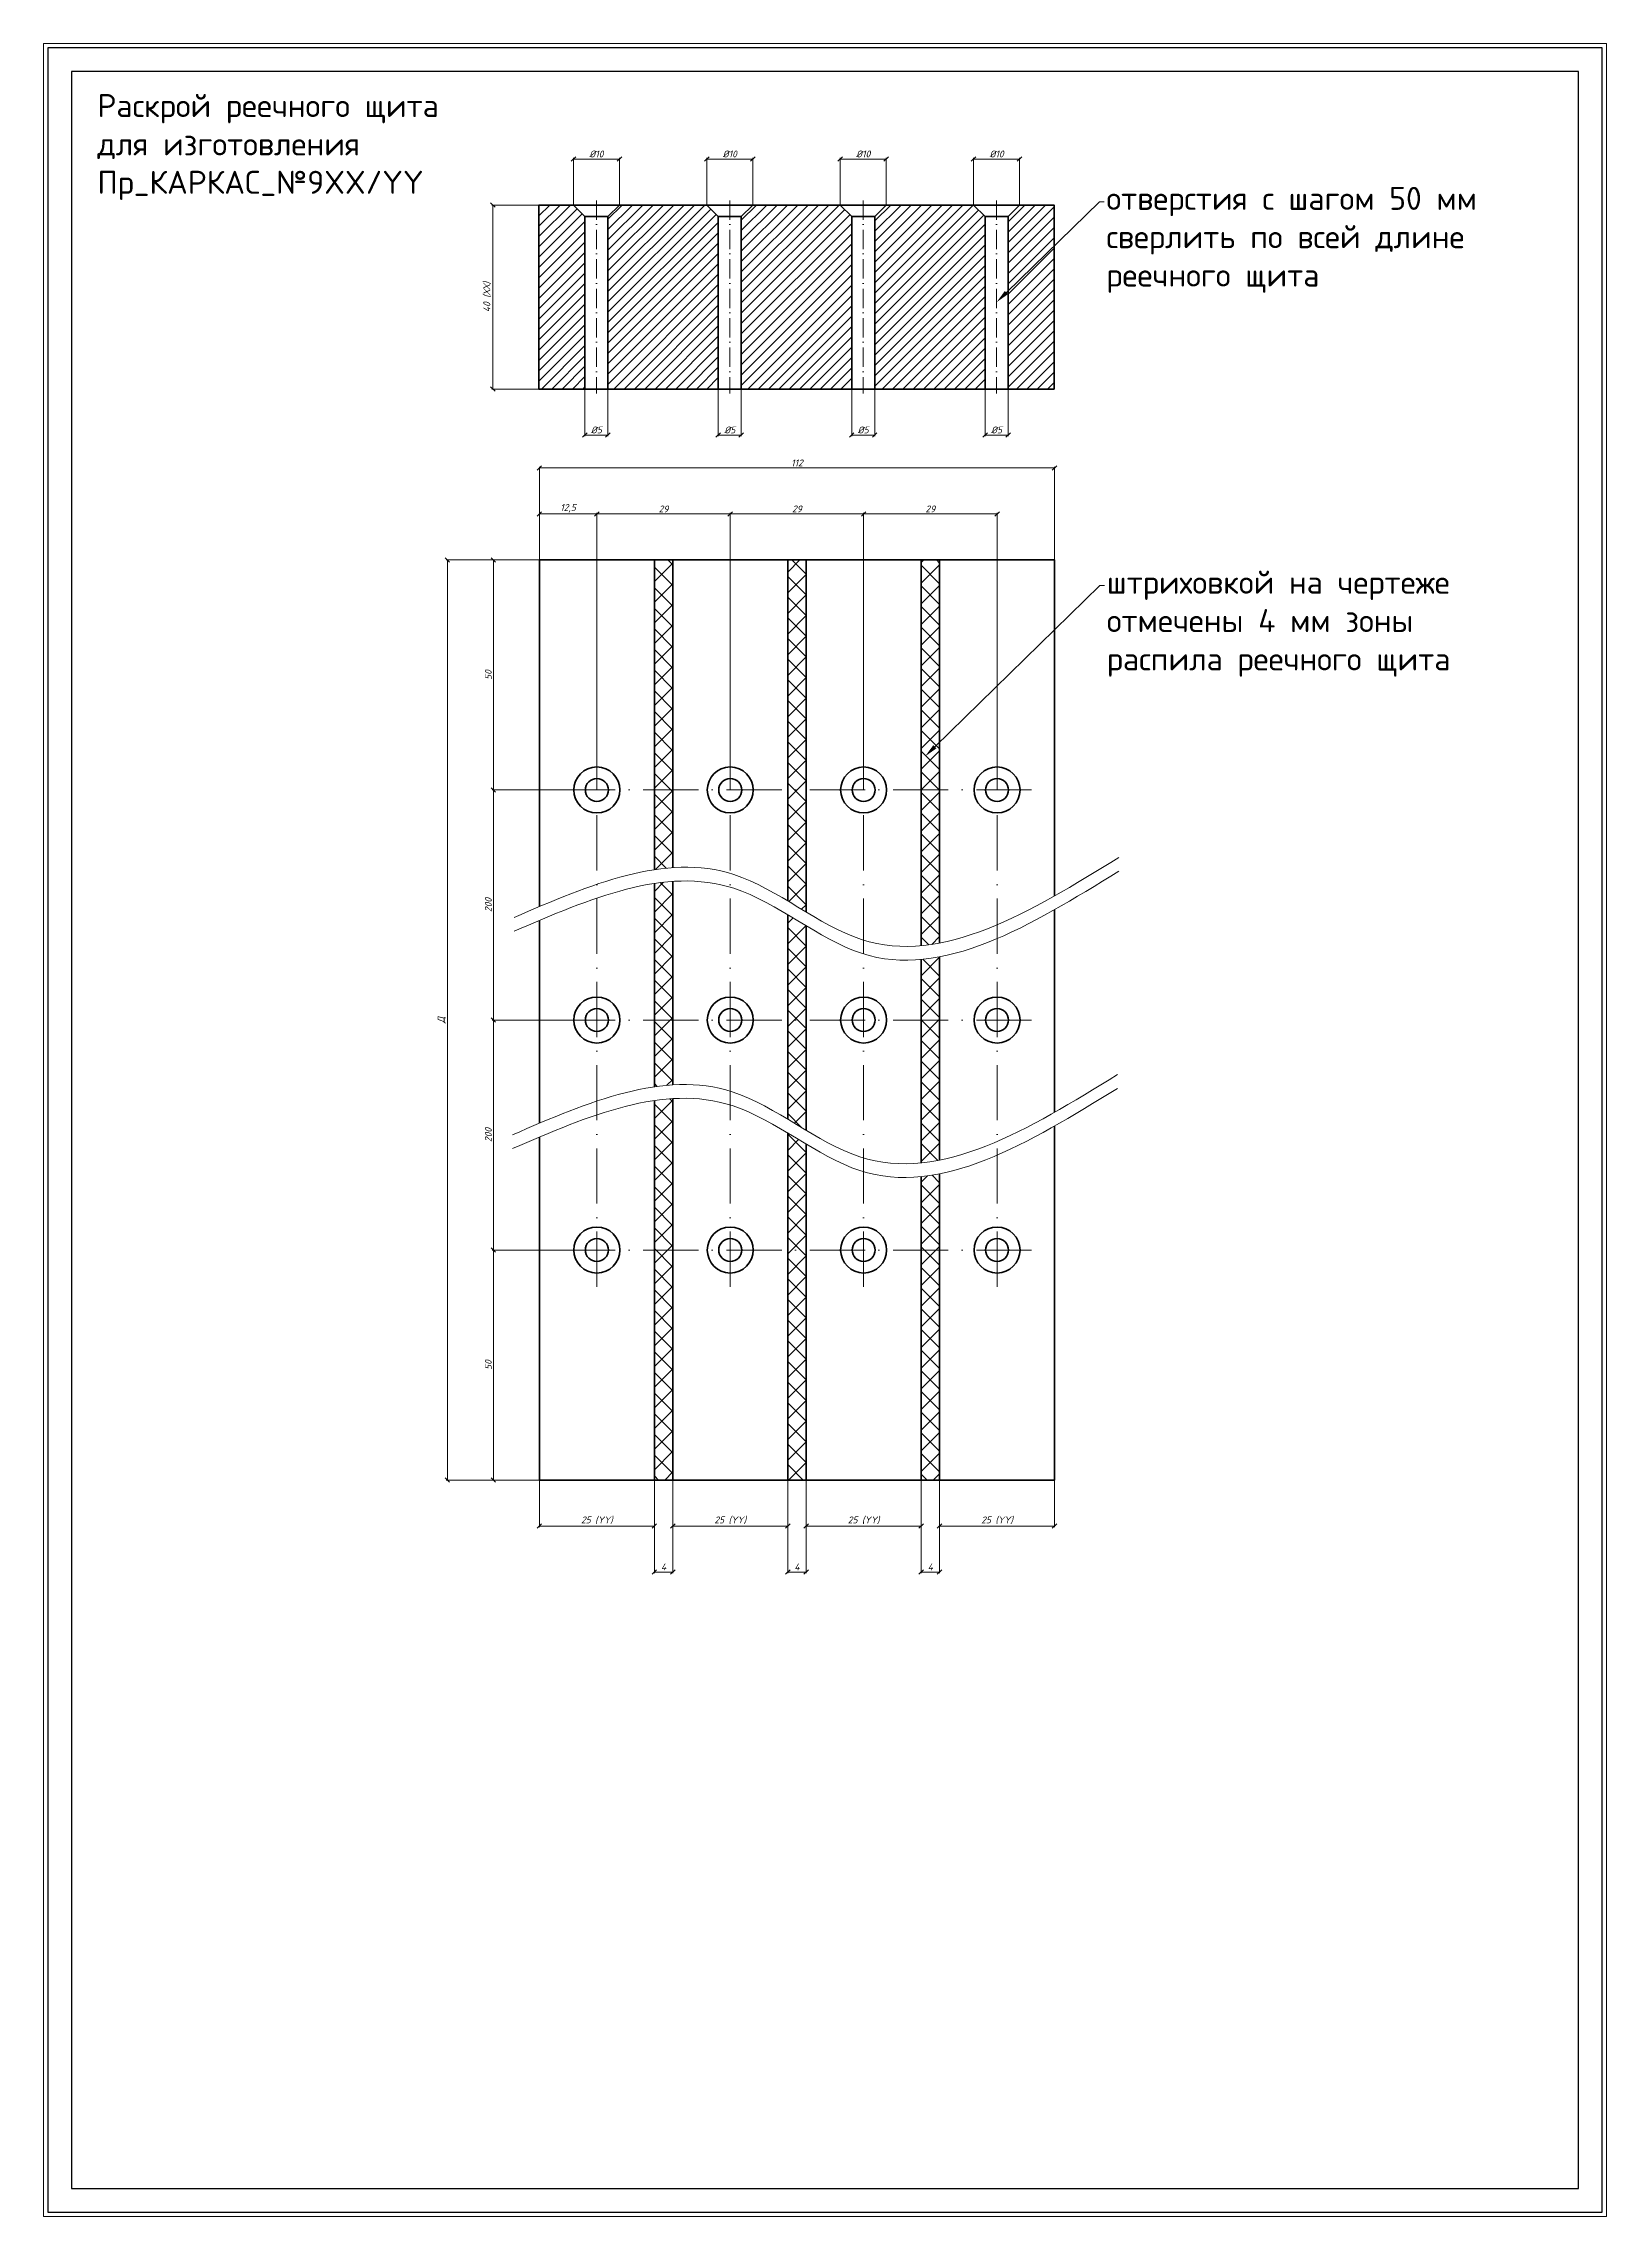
# Model space of a CAD drawing. Header units: millimetres. Extents: x 10772 to 11112, y 6 to 478.
import ezdxf
from ezdxf import colors
from ezdxf.entities.mleader import LeaderData, LeaderLine
from ezdxf.math import Vec2, Vec3

# ---------------------------------------------------------------- set-up
doc = ezdxf.new("R2010")
doc.units = ezdxf.units.MM
doc.linetypes.add('ACAD_ISO10W100', pattern=[18, 12, -3, 0, -3])
doc.layers.get('0').update_dxf_attribs({"lineweight": 13})
for name, color, linetype, lineweight in [('профили', 1, 'Continuous', 35), ('служебный слой ЛИНИИ ОСЕВЫЕ', 7, 'ACAD_ISO10W100', 13), ('служебный слой НАДПИСИ', 7, 'Continuous', 13), ('служебный слой РАЗМЕРЫ', 7, 'Continuous', 9), ('служебный слой ШТАМП', 7, 'Continuous', 30), ('служебный слой ШТРИХОВКА', 7, 'Continuous', 5)]:
    doc.layers.add(name, color=color, linetype=linetype, lineweight=lineweight)
doc.styles.add('ЕСКД', font='isocpeur.ttf', dxfattribs={"oblique": 15})
doc.styles.add('ЕСКД профили текст', font='isocpeur.ttf')
doc.styles.add('ЕСКД штамп_текст', font='isocpeur.ttf')
doc.dimstyles.new('ЕСКД', dxfattribs={"dimtxt": 3.5, "dimasz": 2.5, "dimexe": 0.25, "dimexo": 0, "dimgap": 0.35, "dimtad": 1, "dimdec": 1, "dimzin": 9, "dimtxsty": 'ЕСКД', "dimblk": 'OBLIQUE', "dimcen": 0, "dimclrd": 256, "dimclre": 256, "dimclrt": 256, "dimadec": 1, "dimazin": 0, "dimtfac": 1, "dimtdec": 1, "dimtmove": 0, "dimatfit": 3, "dimldrblk": 'DOTSMALL', "dimfxl": 1, "dimlwd": -1, "dimlwe": -1, "dimarcsym": 0})

msp = doc.modelspace()

# ---------------------------------------------------------------- texts
at = {"layer": 'служебный слой НАДПИСИ', "insert": (10784.22, 467.27), "char_height": 5, "attachment_point": 1, "style": 'ЕСКД профили текст'}
msp.add_mtext_dynamic_manual_height_columns('Раскрой реечного щита для изготовления\\PПр_КАРКАС_№9XX/YY', width=76.962, gutter_width=15, heights=[0], dxfattribs=at)

# ---------------------------------------------------------------- blocks, each defined once
blk = doc.blocks.new('_DotSmall')
at = {"color": 0, "linetype": 'ByBlock', "lineweight": -3, "const_width": 0.5}
blk.add_lwpolyline([(-0.0625, 0, 1), (0.0625, 0, 1)], format="xyb", close=True, dxfattribs=at)
blk = doc.blocks.new('_OBLIQUE')
at = {"color": 0, "linetype": 'ByBlock'}
blk.add_line((-0.5, -0.5), (0.5, 0.5), dxfattribs=at)
blk = doc.blocks.new('*D27')
at = {"layer": 'Defpoints', "color": 0, "transparency": 16777216}
for p in [(10977.2, 403.16), (10982.2, 403.16), (10982.2, 393.16)]:
    blk.add_point(p, dxfattribs=at)
at = {"layer": 'служебный слой РАЗМЕРЫ', "transparency": 16777216}
for p, q in [((10977.2, 403.16), (10977.2, 392.91)), ((10982.2, 403.16), (10982.2, 392.91)), ((10977.2, 393.16), (10982.2, 393.16))]:
    blk.add_line(p, q, dxfattribs=at)
at = {"layer": 'служебный слой РАЗМЕРЫ', "transparency": 16777216, "rotation": 180}
blk.add_blockref('_OBLIQUE', (10977.2, 393.16), dxfattribs=at)
at = {"layer": 'служебный слой РАЗМЕРЫ', "transparency": 16777216}
blk.add_blockref('_OBLIQUE', (10982.2, 393.16), dxfattribs=at)
at = {"layer": 'служебный слой РАЗМЕРЫ', "transparency": 16777216, "insert": (10979.7, 394.26), "char_height": 1.5, "attachment_point": 5, "style": 'ЕСКД'}
blk.add_mtext('%%C5', dxfattribs=at)
blk = doc.blocks.new('*D26')
at = {"layer": 'Defpoints', "color": 0, "transparency": 16777216}
for p in [(10948.2, 403.16), (10953.2, 403.16), (10953.2, 393.16)]:
    blk.add_point(p, dxfattribs=at)
at = {"layer": 'служебный слой РАЗМЕРЫ', "transparency": 16777216}
for p, q in [((10948.2, 403.16), (10948.2, 392.91)), ((10953.2, 403.16), (10953.2, 392.91)), ((10948.2, 393.16), (10953.2, 393.16))]:
    blk.add_line(p, q, dxfattribs=at)
at = {"layer": 'служебный слой РАЗМЕРЫ', "transparency": 16777216, "rotation": 180}
blk.add_blockref('_OBLIQUE', (10948.2, 393.16), dxfattribs=at)
at = {"layer": 'служебный слой РАЗМЕРЫ', "transparency": 16777216}
blk.add_blockref('_OBLIQUE', (10953.2, 393.16), dxfattribs=at)
at = {"layer": 'служебный слой РАЗМЕРЫ', "transparency": 16777216, "insert": (10950.7, 394.26), "char_height": 1.5, "attachment_point": 5, "style": 'ЕСКД'}
blk.add_mtext('%%C5', dxfattribs=at)
blk = doc.blocks.new('*D25')
at = {"layer": 'Defpoints', "color": 0, "transparency": 16777216}
for p in [(10919.2, 403.16), (10924.2, 403.16), (10924.2, 393.16)]:
    blk.add_point(p, dxfattribs=at)
at = {"layer": 'служебный слой РАЗМЕРЫ', "transparency": 16777216}
for p, q in [((10919.2, 403.16), (10919.2, 392.91)), ((10924.2, 403.16), (10924.2, 392.91)), ((10919.2, 393.16), (10924.2, 393.16))]:
    blk.add_line(p, q, dxfattribs=at)
at = {"layer": 'служебный слой РАЗМЕРЫ', "transparency": 16777216, "rotation": 180}
blk.add_blockref('_OBLIQUE', (10919.2, 393.16), dxfattribs=at)
at = {"layer": 'служебный слой РАЗМЕРЫ', "transparency": 16777216}
blk.add_blockref('_OBLIQUE', (10924.2, 393.16), dxfattribs=at)
at = {"layer": 'служебный слой РАЗМЕРЫ', "transparency": 16777216, "insert": (10921.7, 394.26), "char_height": 1.5, "attachment_point": 5, "style": 'ЕСКД'}
blk.add_mtext('%%C5', dxfattribs=at)
blk = doc.blocks.new('*D20')
at = {"layer": 'Defpoints', "color": 0, "transparency": 16777216}
for p in [(10934.3, 165.99), (10938.3, 165.99), (10938.3, 145.99)]:
    blk.add_point(p, dxfattribs=at)
at = {"layer": 'служебный слой РАЗМЕРЫ', "transparency": 16777216}
for p, q in [((10934.3, 165.99), (10934.3, 145.74)), ((10938.3, 165.99), (10938.3, 145.74)), ((10934.3, 145.99), (10938.3, 145.99))]:
    blk.add_line(p, q, dxfattribs=at)
at = {"layer": 'служебный слой РАЗМЕРЫ', "transparency": 16777216, "rotation": 180}
blk.add_blockref('_OBLIQUE', (10934.3, 145.99), dxfattribs=at)
at = {"layer": 'служебный слой РАЗМЕРЫ', "transparency": 16777216}
blk.add_blockref('_OBLIQUE', (10938.3, 145.99), dxfattribs=at)
at = {"layer": 'служебный слой РАЗМЕРЫ', "transparency": 16777216, "insert": (10936.3, 147.09), "char_height": 1.5, "attachment_point": 5, "style": 'ЕСКД'}
blk.add_mtext('4', dxfattribs=at)
blk = doc.blocks.new('*D18')
at = {"layer": 'Defpoints', "color": 0, "transparency": 16777216}
for p in [(10967.3, 165.99), (10992.3, 165.99), (10992.3, 155.99)]:
    blk.add_point(p, dxfattribs=at)
at = {"layer": 'служебный слой РАЗМЕРЫ', "transparency": 16777216}
for p, q in [((10967.3, 165.99), (10967.3, 155.74)), ((10992.3, 165.99), (10992.3, 155.74)), ((10967.3, 155.99), (10992.3, 155.99))]:
    blk.add_line(p, q, dxfattribs=at)
at = {"layer": 'служебный слой РАЗМЕРЫ', "transparency": 16777216, "rotation": 180}
blk.add_blockref('_OBLIQUE', (10967.3, 155.99), dxfattribs=at)
at = {"layer": 'служебный слой РАЗМЕРЫ', "transparency": 16777216}
blk.add_blockref('_OBLIQUE', (10992.3, 155.99), dxfattribs=at)
at = {"layer": 'служебный слой РАЗМЕРЫ', "transparency": 16777216, "insert": (10979.8, 157.24), "char_height": 1.5, "attachment_point": 5, "style": 'ЕСКД'}
blk.add_mtext('25 (YY)', dxfattribs=at)
blk = doc.blocks.new('*D17')
at = {"layer": 'Defpoints', "color": 0, "transparency": 16777216}
for p in [(10938.3, 165.99), (10963.3, 165.99), (10963.3, 155.99)]:
    blk.add_point(p, dxfattribs=at)
at = {"layer": 'служебный слой РАЗМЕРЫ', "transparency": 16777216}
for p, q in [((10938.3, 165.99), (10938.3, 155.74)), ((10963.3, 165.99), (10963.3, 155.74)), ((10938.3, 155.99), (10963.3, 155.99))]:
    blk.add_line(p, q, dxfattribs=at)
at = {"layer": 'служебный слой РАЗМЕРЫ', "transparency": 16777216, "rotation": 180}
blk.add_blockref('_OBLIQUE', (10938.3, 155.99), dxfattribs=at)
at = {"layer": 'служебный слой РАЗМЕРЫ', "transparency": 16777216}
blk.add_blockref('_OBLIQUE', (10963.3, 155.99), dxfattribs=at)
at = {"layer": 'служебный слой РАЗМЕРЫ', "transparency": 16777216, "insert": (10950.8, 157.24), "char_height": 1.5, "attachment_point": 5, "style": 'ЕСКД'}
blk.add_mtext('25 (YY)', dxfattribs=at)
blk = doc.blocks.new('*D16')
at = {"layer": 'Defpoints', "color": 0, "transparency": 16777216}
for p in [(10909.3, 165.99), (10934.3, 165.99), (10934.3, 155.99)]:
    blk.add_point(p, dxfattribs=at)
at = {"layer": 'служебный слой РАЗМЕРЫ', "transparency": 16777216}
for p, q in [((10909.3, 165.99), (10909.3, 155.74)), ((10934.3, 165.99), (10934.3, 155.74)), ((10909.3, 155.99), (10934.3, 155.99))]:
    blk.add_line(p, q, dxfattribs=at)
at = {"layer": 'служебный слой РАЗМЕРЫ', "transparency": 16777216, "rotation": 180}
blk.add_blockref('_OBLIQUE', (10909.3, 155.99), dxfattribs=at)
at = {"layer": 'служебный слой РАЗМЕРЫ', "transparency": 16777216}
blk.add_blockref('_OBLIQUE', (10934.3, 155.99), dxfattribs=at)
at = {"layer": 'служебный слой РАЗМЕРЫ', "transparency": 16777216, "insert": (10921.8, 157.24), "char_height": 1.5, "attachment_point": 5, "style": 'ЕСКД'}
blk.add_mtext('25 (YY)', dxfattribs=at)
blk = doc.blocks.new('*D15')
at = {"layer": 'Defpoints', "color": 0, "transparency": 16777216}
for p in [(10880.3, 165.99), (10905.3, 165.99), (10880.3, 155.99)]:
    blk.add_point(p, dxfattribs=at)
at = {"layer": 'служебный слой РАЗМЕРЫ', "transparency": 16777216}
for p, q in [((10880.3, 165.99), (10880.3, 155.74)), ((10905.3, 165.99), (10905.3, 155.74)), ((10905.3, 155.99), (10880.3, 155.99))]:
    blk.add_line(p, q, dxfattribs=at)
at = {"layer": 'служебный слой РАЗМЕРЫ', "transparency": 16777216, "rotation": 180}
blk.add_blockref('_OBLIQUE', (10880.3, 155.99), dxfattribs=at)
at = {"layer": 'служебный слой РАЗМЕРЫ', "transparency": 16777216}
blk.add_blockref('_OBLIQUE', (10905.3, 155.99), dxfattribs=at)
at = {"layer": 'служебный слой РАЗМЕРЫ', "transparency": 16777216, "insert": (10892.8, 157.24), "char_height": 1.5, "attachment_point": 5, "style": 'ЕСКД'}
blk.add_mtext('25 (YY)', dxfattribs=at)
blk = doc.blocks.new('*D14')
at = {"layer": 'Defpoints', "color": 0, "transparency": 16777216}
for p in [(10880.3, 365.99), (10860.3, 165.99), (10880.3, 165.99)]:
    blk.add_point(p, dxfattribs=at)
at = {"layer": 'служебный слой РАЗМЕРЫ', "transparency": 16777216}
for p, q in [((10880.3, 365.99), (10860.05, 365.99)), ((10860.3, 365.99), (10860.3, 165.99)), ((10880.3, 165.99), (10860.05, 165.99))]:
    blk.add_line(p, q, dxfattribs=at)
for p, rotation in [((10860.3, 365.99), 90), ((10860.3, 165.99), 270)]:
    blk.add_blockref('_OBLIQUE', p, dxfattribs=dict(at, rotation=rotation))
at = {"layer": 'служебный слой РАЗМЕРЫ', "transparency": 16777216, "insert": (10859.09, 265.99), "char_height": 1.5, "attachment_point": 5, "rotation": 90, "style": 'ЕСКД'}
blk.add_mtext('Д', dxfattribs=at)
blk = doc.blocks.new('*D9')
at = {"layer": 'Defpoints', "color": 0, "transparency": 16777216}
for p in [(10892.8, 375.99), (10880.3, 365.99), (10892.8, 315.99)]:
    blk.add_point(p, dxfattribs=at)
at = {"layer": 'служебный слой РАЗМЕРЫ', "transparency": 16777216}
for p, q in [((10880.3, 365.99), (10880.3, 376.24)), ((10880.3, 375.99), (10892.8, 375.99)), ((10892.8, 315.99), (10892.8, 376.24))]:
    blk.add_line(p, q, dxfattribs=at)
at = {"layer": 'служебный слой РАЗМЕРЫ', "transparency": 16777216, "rotation": 180}
blk.add_blockref('_OBLIQUE', (10880.3, 375.99), dxfattribs=at)
at = {"layer": 'служебный слой РАЗМЕРЫ', "transparency": 16777216}
blk.add_blockref('_OBLIQUE', (10892.8, 375.99), dxfattribs=at)
at = {"layer": 'служебный слой РАЗМЕРЫ', "transparency": 16777216, "insert": (10886.55, 377.24), "char_height": 1.5, "attachment_point": 5, "style": 'ЕСКД'}
blk.add_mtext('12,5', dxfattribs=at)
blk = doc.blocks.new('*D7')
at = {"layer": 'Defpoints', "color": 0, "transparency": 16777216}
for p in [(10890.2, 403.16), (10895.2, 403.16), (10895.2, 393.16)]:
    blk.add_point(p, dxfattribs=at)
at = {"layer": 'служебный слой РАЗМЕРЫ', "transparency": 16777216}
for p, q in [((10890.2, 403.16), (10890.2, 392.91)), ((10895.2, 403.16), (10895.2, 392.91)), ((10890.2, 393.16), (10895.2, 393.16))]:
    blk.add_line(p, q, dxfattribs=at)
at = {"layer": 'служебный слой РАЗМЕРЫ', "transparency": 16777216, "rotation": 180}
blk.add_blockref('_OBLIQUE', (10890.2, 393.16), dxfattribs=at)
at = {"layer": 'служебный слой РАЗМЕРЫ', "transparency": 16777216}
blk.add_blockref('_OBLIQUE', (10895.2, 393.16), dxfattribs=at)
at = {"layer": 'служебный слой РАЗМЕРЫ', "transparency": 16777216, "insert": (10892.7, 394.26), "char_height": 1.5, "attachment_point": 5, "style": 'ЕСКД'}
blk.add_mtext('%%C5', dxfattribs=at)
blk = doc.blocks.new('*D6')
at = {"layer": 'Defpoints', "color": 0, "transparency": 16777216}
for p in [(10880.2, 443.16), (10870.2, 403.16), (10880.2, 403.16)]:
    blk.add_point(p, dxfattribs=at)
at = {"layer": 'служебный слой РАЗМЕРЫ', "transparency": 16777216}
for p, q in [((10880.2, 443.16), (10869.95, 443.16)), ((10870.2, 443.16), (10870.2, 403.16)), ((10880.2, 403.16), (10869.95, 403.16))]:
    blk.add_line(p, q, dxfattribs=at)
for p, rotation in [((10870.2, 443.16), 90), ((10870.2, 403.16), 270)]:
    blk.add_blockref('_OBLIQUE', p, dxfattribs=dict(at, rotation=rotation))
at = {"layer": 'служебный слой РАЗМЕРЫ', "transparency": 16777216, "insert": (10868.95, 423.16), "char_height": 1.5, "attachment_point": 5, "rotation": 90, "style": 'ЕСКД'}
blk.add_mtext('40 (ХХ)', dxfattribs=at)

# ---------------------------------------------------------------- dimensions: what is measured, and where the dimension line sits
at = {"layer": 'служебный слой РАЗМЕРЫ'}
for base, p1, p2 in [((10897.7, 453.16), (10887.7, 443.16), (10897.7, 443.16)), ((10926.7, 453.16), (10916.7, 443.16), (10926.7, 443.16)), ((10955.7, 453.16), (10945.7, 443.16), (10955.7, 443.16)), ((10984.7, 453.16), (10974.7, 443.16), (10984.7, 443.16))]:
    msp.add_linear_dim(base=base, p1=p1, p2=p2, text='%%C<>', dimstyle='ЕСКД', override={"dimtxt": 1.5, "dimasz": 1}, dxfattribs=at).render()
for base, p1, p2, text, picture, middle in [((10870.2, 403.16), (10880.2, 443.16), (10880.2, 403.16), '<> (ХХ)', '*D6', (10868.95, 423.16)), ((10860.3, 165.99), (10880.3, 365.99), (10880.3, 165.99), 'Д', '*D14', (10859.09, 265.99))]:
    dim = msp.add_linear_dim(base=base, p1=p1, p2=p2, angle=90, text=text, dimstyle='ЕСКД', override={"dimtxt": 1.5, "dimasz": 1}, dxfattribs=at)
    dim.commit()
    dim.dimension.update_dxf_attribs({"geometry": picture, "text_midpoint": middle})
for base, p1, p2, text, picture, middle in [((10895.2, 393.16), (10890.2, 403.16), (10895.2, 403.16), '%%C<>', '*D7', (10892.7, 394.26)), ((10924.2, 393.16), (10919.2, 403.16), (10924.2, 403.16), '%%C<>', '*D25', (10921.7, 394.26)), ((10953.2, 393.16), (10948.2, 403.16), (10953.2, 403.16), '%%C<>', '*D26', (10950.7, 394.26)), ((10982.2, 393.16), (10977.2, 403.16), (10982.2, 403.16), '%%C<>', '*D27', (10979.7, 394.26)), ((10880.3, 155.99), (10905.3, 165.99), (10880.3, 165.99), '<> (YY)', '*D15', (10892.8, 157.24)), ((10934.3, 155.99), (10909.3, 165.99), (10934.3, 165.99), '<> (YY)', '*D16', (10921.8, 157.24)), ((10963.3, 155.99), (10938.3, 165.99), (10963.3, 165.99), '<> (YY)', '*D17', (10950.8, 157.24)), ((10992.3, 155.99), (10967.3, 165.99), (10992.3, 165.99), '<> (YY)', '*D18', (10979.8, 157.24))]:
    dim = msp.add_linear_dim(base=base, p1=p1, p2=p2, text=text, dimstyle='ЕСКД', override={"dimtxt": 1.5, "dimasz": 1}, dxfattribs=at)
    dim.commit()
    dim.dimension.update_dxf_attribs({"geometry": picture, "text_midpoint": middle})
for base, p1, p2 in [((10992.3, 385.99), (10880.3, 365.99), (10992.3, 365.99)), ((10921.8, 375.99), (10892.8, 315.99), (10921.8, 315.99)), ((10950.8, 375.99), (10921.8, 315.99), (10950.8, 315.99)), ((10979.8, 375.99), (10950.8, 315.99), (10979.8, 315.99)), ((10909.3, 145.99), (10905.3, 165.99), (10909.3, 165.99)), ((10967.3, 145.99), (10963.3, 165.99), (10967.3, 165.99))]:
    msp.add_linear_dim(base=base, p1=p1, p2=p2, dimstyle='ЕСКД', override={"dimtxt": 1.5, "dimasz": 1}, dxfattribs=at).render()
dim = msp.add_linear_dim(base=(10892.8, 375.99), p1=(10880.3, 365.99), p2=(10892.8, 315.99), dimstyle='ЕСКД', override={"dimtxt": 1.5, "dimasz": 1}, dxfattribs=at)
dim.commit()
dim.dimension.update_dxf_attribs({"geometry": '*D9', "text_midpoint": (10886.55, 377.24)})
for base, p1, p2 in [((10870.3, 365.99), (10892.8, 315.99), (10880.3, 365.99)), ((10870.3, 215.99), (10880.3, 165.99), (10892.8, 215.99))]:
    msp.add_linear_dim(base=base, p1=p1, p2=p2, angle=90, dimstyle='ЕСКД', override={"dimtxt": 1.5, "dimasz": 1}, dxfattribs=at).render()
for base, p1, p2 in [((10870.3, 315.99), (10892.8, 265.99), (10892.8, 315.99)), ((10870.3, 265.99), (10892.8, 215.99), (10892.8, 265.99))]:
    msp.add_linear_dim(base=base, p1=p1, p2=p2, angle=90, text='200', dimstyle='ЕСКД', override={"dimtxt": 1.5, "dimasz": 1}, dxfattribs=at).render()
dim = msp.add_linear_dim(base=(10938.3, 145.99), p1=(10934.3, 165.99), p2=(10938.3, 165.99), angle=180, dimstyle='ЕСКД', override={"dimtxt": 1.5, "dimasz": 1}, dxfattribs=at)
dim.commit()
dim.dimension.update_dxf_attribs({"geometry": '*D20', "text_midpoint": (10936.3, 147.09)})

# ---------------------------------------------------------------- hatches: boundary and pattern name
at = {"layer": 'служебный слой ШТРИХОВКА'}
h = msp.add_hatch(dxfattribs=at)
h.set_pattern_fill('ANSI31', color=256, scale=0.5, style=0)
h.set_pattern_definition([(45, (-3133.6458, 47.7287), (-1.12253202, 1.12253202), [])])
h.paths.add_polyline_path([(10890.2, 440.66), (10887.7, 443.16), (10880.2, 443.16), (10880.2, 403.16), (10890.2, 403.16)])
h.paths.add_polyline_path([(10919.2, 440.66), (10916.7, 443.16), (10897.7, 443.16), (10895.2, 440.66), (10895.2, 403.16), (10919.2, 403.16)])
h.paths.add_polyline_path([(10948.2, 440.66), (10945.7, 443.16), (10926.7, 443.16), (10924.2, 440.66), (10924.2, 403.16), (10948.2, 403.16)])
h.paths.add_polyline_path([(10977.2, 440.66), (10974.7, 443.16), (10955.7, 443.16), (10953.2, 440.66), (10953.2, 403.16), (10977.2, 403.16)])
h.paths.add_polyline_path([(10992.2, 443.16), (10984.7, 443.16), (10982.2, 440.66), (10982.2, 403.16), (10992.2, 403.16)])
h = msp.add_hatch(dxfattribs=at)
h.set_pattern_fill('ANSI37', color=256)
h.set_pattern_definition([(45, (-2779.0326, 3.6692), (-2.245064, 2.245064), []), (135, (-2779.0326, 3.6692), (-2.245064, -2.245064), [])])
edge = h.paths.add_edge_path()
edge.add_line((10909.3, 365.99), (10905.3, 365.99))
edge.add_line((10905.3, 365.99), (10905.3, 298.67))
edge.add_spline(control_points=[(10905.3, 298.67), (10906.64, 298.87), (10907.97, 299.02), (10909.3, 299.11)], knot_values=[30.44469, 30.44469, 30.44469, 30.44469, 34.566042, 34.566042, 34.566042, 34.566042], degree=3, periodic=0)
edge.add_line((10909.3, 299.11), (10909.3, 365.99))
edge = h.paths.add_edge_path()
edge.add_line((10938.3, 365.99), (10934.3, 365.99))
edge.add_line((10934.3, 365.99), (10934.3, 291.87))
edge.add_spline(control_points=[(10934.3, 291.87), (10935.64, 291.07), (10936.97, 290.26), (10938.3, 289.46)], knot_values=[61.703578, 61.703578, 61.703578, 61.703578, 66.234729, 66.234729, 66.234729, 66.234729], degree=3, periodic=0)
edge.add_line((10938.3, 289.46), (10938.3, 365.99))
edge = h.paths.add_edge_path()
edge.add_line((10967.3, 365.99), (10963.3, 365.99))
edge.add_line((10963.3, 365.99), (10963.3, 282.14))
edge.add_spline(control_points=[(10963.3, 282.14), (10964.63, 282.26), (10965.96, 282.46), (10967.3, 282.71)], knot_values=[93.93951, 93.93951, 93.93951, 93.93951, 98.206132, 98.206132, 98.206132, 98.206132], degree=3, periodic=0)
edge.add_line((10967.3, 282.71), (10967.3, 365.99))
h.paths.add_polyline_path([(10906.1, 248.59), (10905.3, 248.48), (10905.3, 165.99), (10909.3, 165.99), (10909.3, 248.9), (10908.5, 248.84), (10907.71, 248.77), (10906.91, 248.69)])
h.paths.add_polyline_path([(10905.3, 251.48), (10906.3, 251.62), (10907.29, 251.73), (10908.28, 251.82), (10909.27, 251.9), (10909.3, 251.9), (10909.3, 296.11), (10909.28, 296.11), (10909.27, 296.11), (10909.25, 296.11), (10909.24, 296.11), (10909.22, 296.11), (10909.21, 296.11), (10909.19, 296.11), (10909.18, 296.1), (10909.16, 296.1), (10909.14, 296.1), (10909.13, 296.1), (10909.11, 296.1), (10909.1, 296.1), (10909.08, 296.1), (10909.07, 296.1), (10909.05, 296.1), (10909.04, 296.09), (10909.02, 296.09), (10909, 296.09), (10908.99, 296.09), (10908.97, 296.09), (10908.96, 296.09), (10908.94, 296.09), (10908.93, 296.09), (10908.91, 296.08), (10908.9, 296.08), (10908.88, 296.08), (10908.86, 296.08), (10908.85, 296.08), (10908.83, 296.08), (10908.82, 296.08), (10908.8, 296.08), (10908.79, 296.07), (10908.77, 296.07), (10908.76, 296.07), (10908.74, 296.07), (10908.72, 296.07), (10908.71, 296.07), (10908.69, 296.07), (10908.68, 296.07), (10908.66, 296.06), (10908.65, 296.06), (10908.63, 296.06), (10908.62, 296.06), (10908.6, 296.06), (10908.58, 296.06), (10908.57, 296.06), (10908.55, 296.06), (10908.54, 296.05), (10908.52, 296.05), (10908.51, 296.05), (10908.49, 296.05), (10908.48, 296.05), (10908.46, 296.05), (10908.44, 296.05), (10908.43, 296.04), (10908.41, 296.04), (10908.4, 296.04), (10908.38, 296.04), (10908.37, 296.04), (10908.35, 296.04), (10908.34, 296.04), (10908.32, 296.04), (10908.3, 296.03), (10908.29, 296.03), (10908.27, 296.03), (10908.26, 296.03), (10908.24, 296.03), (10908.23, 296.03), (10908.21, 296.03), (10908.2, 296.02), (10908.18, 296.02), (10908.16, 296.02), (10908.15, 296.02), (10908.13, 296.02), (10908.12, 296.02), (10908.1, 296.02), (10908.09, 296.01), (10908.07, 296.01), (10908.05, 296.01), (10908.04, 296.01), (10908.02, 296.01), (10908.01, 296.01), (10907.99, 296), (10907.98, 296), (10907.96, 296), (10907.95, 296), (10907.93, 296), (10907.91, 296), (10907.9, 296), (10907.88, 295.99), (10907.87, 295.99), (10907.85, 295.99), (10907.84, 295.99), (10907.82, 295.99), (10907.81, 295.99), (10907.79, 295.98), (10907.77, 295.98), (10907.76, 295.98), (10907.74, 295.98), (10907.73, 295.98), (10907.71, 295.98), (10907.7, 295.97), (10907.68, 295.97), (10907.66, 295.97), (10907.65, 295.97), (10907.63, 295.97), (10907.62, 295.97), (10907.6, 295.97), (10907.59, 295.96), (10907.57, 295.96), (10907.56, 295.96), (10907.54, 295.96), (10907.52, 295.96), (10907.51, 295.96), (10907.49, 295.95), (10907.48, 295.95), (10907.46, 295.95), (10907.45, 295.95), (10907.43, 295.95), (10907.41, 295.94), (10907.4, 295.94), (10907.38, 295.94), (10907.37, 295.94), (10907.35, 295.94), (10907.34, 295.94), (10907.32, 295.93), (10907.31, 295.93), (10907.29, 295.93), (10907.27, 295.93), (10907.26, 295.93), (10907.24, 295.93), (10907.23, 295.92), (10907.21, 295.92), (10907.2, 295.92), (10907.18, 295.92), (10907.16, 295.92), (10907.15, 295.92), (10907.13, 295.91), (10907.12, 295.91), (10907.1, 295.91), (10907.09, 295.91), (10907.07, 295.91), (10907.06, 295.9), (10907.04, 295.9), (10907.02, 295.9), (10907.01, 295.9), (10906.99, 295.9), (10906.98, 295.9), (10906.96, 295.89), (10906.95, 295.89), (10906.93, 295.89), (10906.91, 295.89), (10906.9, 295.89), (10906.88, 295.88), (10906.87, 295.88), (10906.85, 295.88), (10906.84, 295.88), (10906.82, 295.88), (10906.81, 295.87), (10906.79, 295.87), (10906.77, 295.87), (10906.76, 295.87), (10906.74, 295.87), (10906.73, 295.86), (10906.71, 295.86), (10906.7, 295.86), (10906.68, 295.86), (10906.66, 295.86), (10906.65, 295.85), (10906.63, 295.85), (10906.62, 295.85), (10906.6, 295.85), (10906.59, 295.85), (10906.57, 295.85), (10906.55, 295.84), (10906.54, 295.84), (10906.52, 295.84), (10906.51, 295.84), (10906.49, 295.83), (10906.48, 295.83), (10906.46, 295.83), (10906.45, 295.83), (10906.43, 295.83), (10906.41, 295.82), (10906.4, 295.82), (10906.38, 295.82), (10906.37, 295.82), (10906.35, 295.82), (10906.34, 295.81), (10906.32, 295.81), (10906.3, 295.81), (10906.29, 295.81), (10906.27, 295.81), (10906.26, 295.8), (10906.24, 295.8), (10906.23, 295.8), (10906.21, 295.8), (10906.19, 295.8), (10906.18, 295.79), (10906.16, 295.79), (10906.15, 295.79), (10906.13, 295.79), (10906.12, 295.79), (10906.1, 295.78), (10906.08, 295.78), (10906.07, 295.78), (10906.05, 295.78), (10906.04, 295.77), (10906.02, 295.77), (10906.01, 295.77), (10905.99, 295.77), (10905.97, 295.77), (10905.96, 295.76), (10905.94, 295.76), (10905.93, 295.76), (10905.91, 295.76), (10905.9, 295.75), (10905.88, 295.75), (10905.87, 295.75), (10905.85, 295.75), (10905.83, 295.75), (10905.82, 295.74), (10905.8, 295.74), (10905.79, 295.74), (10905.77, 295.74), (10905.76, 295.73), (10905.74, 295.73), (10905.72, 295.73), (10905.71, 295.73), (10905.69, 295.73), (10905.68, 295.72), (10905.66, 295.72), (10905.65, 295.72), (10905.63, 295.72), (10905.61, 295.71), (10905.6, 295.71), (10905.58, 295.71), (10905.57, 295.71), (10905.55, 295.7), (10905.54, 295.7), (10905.52, 295.7), (10905.5, 295.7), (10905.49, 295.7), (10905.47, 295.69), (10905.46, 295.69), (10905.44, 295.69), (10905.43, 295.69), (10905.41, 295.68), (10905.39, 295.68), (10905.38, 295.68), (10905.36, 295.68), (10905.35, 295.67), (10905.33, 295.67), (10905.32, 295.67), (10905.3, 295.67)])
h.paths.add_polyline_path([(10934.3, 244.43), (10936.3, 243.22), (10938.3, 242.02), (10938.3, 286.46), (10938.28, 286.47), (10938.27, 286.48), (10938.25, 286.49), (10938.24, 286.5), (10938.22, 286.51), (10938.21, 286.52), (10938.19, 286.53), (10938.18, 286.54), (10938.16, 286.55), (10938.14, 286.55), (10938.13, 286.56), (10938.11, 286.57), (10938.1, 286.58), (10938.08, 286.59), (10938.07, 286.6), (10938.05, 286.61), (10938.03, 286.62), (10938.02, 286.63), (10938, 286.64), (10937.99, 286.65), (10937.97, 286.66), (10937.96, 286.67), (10937.94, 286.68), (10937.93, 286.69), (10937.91, 286.7), (10937.89, 286.7), (10937.88, 286.71), (10937.86, 286.72), (10937.85, 286.73), (10937.83, 286.74), (10937.82, 286.75), (10937.8, 286.76), (10937.78, 286.77), (10937.77, 286.78), (10937.75, 286.79), (10937.74, 286.8), (10937.72, 286.81), (10937.71, 286.82), (10937.69, 286.83), (10937.68, 286.84), (10937.66, 286.85), (10937.64, 286.85), (10937.63, 286.86), (10937.61, 286.87), (10937.6, 286.88), (10937.58, 286.89), (10937.57, 286.9), (10937.55, 286.91), (10937.54, 286.92), (10937.52, 286.93), (10937.5, 286.94), (10937.49, 286.95), (10937.47, 286.96), (10937.46, 286.97), (10937.44, 286.98), (10937.43, 286.99), (10937.41, 287), (10937.39, 287.01), (10937.38, 287.01), (10937.36, 287.02), (10937.35, 287.03), (10937.33, 287.04), (10937.32, 287.05), (10937.3, 287.06), (10937.29, 287.07), (10937.27, 287.08), (10937.25, 287.09), (10937.24, 287.1), (10937.22, 287.11), (10937.21, 287.12), (10937.19, 287.13), (10937.18, 287.14), (10937.16, 287.15), (10937.14, 287.16), (10937.13, 287.17), (10937.11, 287.17), (10937.1, 287.18), (10937.08, 287.19), (10937.07, 287.2), (10937.05, 287.21), (10937.04, 287.22), (10937.02, 287.23), (10937, 287.24), (10936.99, 287.25), (10936.97, 287.26), (10936.96, 287.27), (10936.94, 287.28), (10936.93, 287.29), (10936.91, 287.3), (10936.9, 287.31), (10936.88, 287.32), (10936.86, 287.33), (10936.85, 287.33), (10936.83, 287.34), (10936.82, 287.35), (10936.8, 287.36), (10936.79, 287.37), (10936.77, 287.38), (10936.75, 287.39), (10936.74, 287.4), (10936.72, 287.41), (10936.71, 287.42), (10936.69, 287.43), (10936.68, 287.44), (10936.66, 287.45), (10936.65, 287.46), (10936.63, 287.47), (10936.61, 287.48), (10936.6, 287.49), (10936.58, 287.5), (10936.57, 287.5), (10936.55, 287.51), (10936.54, 287.52), (10936.52, 287.53), (10936.5, 287.54), (10936.49, 287.55), (10936.47, 287.56), (10936.46, 287.57), (10936.44, 287.58), (10936.43, 287.59), (10936.41, 287.6), (10936.4, 287.61), (10936.38, 287.62), (10936.36, 287.63), (10936.35, 287.64), (10936.33, 287.65), (10936.32, 287.66), (10936.3, 287.66), (10936.29, 287.67), (10936.27, 287.68), (10936.25, 287.69), (10936.24, 287.7), (10936.22, 287.71), (10936.21, 287.72), (10936.19, 287.73), (10936.18, 287.74), (10936.16, 287.75), (10936.15, 287.76), (10936.13, 287.77), (10936.11, 287.78), (10936.1, 287.79), (10936.08, 287.8), (10936.07, 287.81), (10936.05, 287.82), (10936.04, 287.83), (10936.02, 287.83), (10936, 287.84), (10935.99, 287.85), (10935.97, 287.86), (10935.96, 287.87), (10935.94, 287.88), (10935.93, 287.89), (10935.91, 287.9), (10935.9, 287.91), (10935.88, 287.92), (10935.86, 287.93), (10935.85, 287.94), (10935.83, 287.95), (10935.82, 287.96), (10935.8, 287.97), (10935.79, 287.98), (10935.77, 287.99), (10935.75, 287.99), (10935.74, 288), (10935.72, 288.01), (10935.71, 288.02), (10935.69, 288.03), (10935.68, 288.04), (10935.66, 288.05), (10935.65, 288.06), (10935.63, 288.07), (10935.61, 288.08), (10935.6, 288.09), (10935.58, 288.1), (10935.57, 288.11), (10935.55, 288.12), (10935.54, 288.13), (10935.52, 288.14), (10935.5, 288.15), (10935.49, 288.15), (10935.47, 288.16), (10935.46, 288.17), (10935.44, 288.18), (10935.43, 288.19), (10935.41, 288.2), (10935.4, 288.21), (10935.38, 288.22), (10935.36, 288.23), (10935.35, 288.24), (10935.33, 288.25), (10935.32, 288.26), (10935.3, 288.27), (10935.29, 288.28), (10935.27, 288.29), (10935.25, 288.3), (10935.24, 288.3), (10935.22, 288.31), (10935.21, 288.32), (10935.19, 288.33), (10935.18, 288.34), (10935.16, 288.35), (10935.15, 288.36), (10935.13, 288.37), (10935.11, 288.38), (10935.1, 288.39), (10935.08, 288.4), (10935.07, 288.41), (10935.05, 288.42), (10935.04, 288.43), (10935.02, 288.44), (10935, 288.45), (10934.99, 288.46), (10934.97, 288.46), (10934.96, 288.47), (10934.94, 288.48), (10934.93, 288.49), (10934.91, 288.5), (10934.89, 288.51), (10934.88, 288.52), (10934.86, 288.53), (10934.85, 288.54), (10934.83, 288.55), (10934.82, 288.56), (10934.8, 288.57), (10934.79, 288.58), (10934.77, 288.59), (10934.75, 288.6), (10934.74, 288.61), (10934.72, 288.61), (10934.71, 288.62), (10934.69, 288.63), (10934.68, 288.64), (10934.66, 288.65), (10934.64, 288.66), (10934.63, 288.67), (10934.61, 288.68), (10934.6, 288.69), (10934.58, 288.7), (10934.57, 288.71), (10934.55, 288.72), (10934.53, 288.73), (10934.52, 288.74), (10934.5, 288.75), (10934.49, 288.75), (10934.47, 288.76), (10934.46, 288.77), (10934.44, 288.78), (10934.43, 288.79), (10934.41, 288.8), (10934.39, 288.81), (10934.38, 288.82), (10934.36, 288.83), (10934.35, 288.84), (10934.33, 288.85), (10934.32, 288.86), (10934.3, 288.87)])
h.paths.add_polyline_path([(10935.21, 240.88), (10934.3, 241.43), (10934.3, 165.99), (10938.3, 165.99), (10938.3, 239.02), (10937.95, 239.23), (10937.04, 239.78), (10936.13, 240.33)])
h.paths.add_polyline_path([(10964.1, 232.03), (10963.3, 231.94), (10963.3, 165.99), (10967.3, 165.99), (10967.3, 232.55), (10967, 232.49), (10966.03, 232.31), (10965.06, 232.16)])
h.paths.add_polyline_path([(10963.3, 234.94), (10963.35, 234.94), (10964.34, 235.06), (10965.32, 235.2), (10966.31, 235.36), (10967.3, 235.54), (10967.3, 279.71), (10967.28, 279.71), (10967.27, 279.71), (10967.25, 279.7), (10967.24, 279.7), (10967.22, 279.7), (10967.21, 279.7), (10967.19, 279.69), (10967.17, 279.69), (10967.16, 279.69), (10967.14, 279.68), (10967.13, 279.68), (10967.11, 279.68), (10967.1, 279.68), (10967.08, 279.67), (10967.06, 279.67), (10967.05, 279.67), (10967.03, 279.66), (10967.02, 279.66), (10967, 279.66), (10966.99, 279.65), (10966.97, 279.65), (10966.95, 279.65), (10966.94, 279.65), (10966.92, 279.64), (10966.91, 279.64), (10966.89, 279.64), (10966.88, 279.63), (10966.86, 279.63), (10966.85, 279.63), (10966.83, 279.63), (10966.81, 279.62), (10966.8, 279.62), (10966.78, 279.62), (10966.77, 279.62), (10966.75, 279.61), (10966.74, 279.61), (10966.72, 279.61), (10966.7, 279.6), (10966.69, 279.6), (10966.67, 279.6), (10966.66, 279.6), (10966.64, 279.59), (10966.63, 279.59), (10966.61, 279.59), (10966.59, 279.58), (10966.58, 279.58), (10966.56, 279.58), (10966.55, 279.58), (10966.53, 279.57), (10966.52, 279.57), (10966.5, 279.57), (10966.48, 279.57), (10966.47, 279.56), (10966.45, 279.56), (10966.44, 279.56), (10966.42, 279.55), (10966.41, 279.55), (10966.39, 279.55), (10966.37, 279.55), (10966.36, 279.54), (10966.34, 279.54), (10966.33, 279.54), (10966.31, 279.54), (10966.3, 279.53), (10966.28, 279.53), (10966.27, 279.53), (10966.25, 279.53), (10966.23, 279.52), (10966.22, 279.52), (10966.2, 279.52), (10966.19, 279.52), (10966.17, 279.51), (10966.16, 279.51), (10966.14, 279.51), (10966.12, 279.51), (10966.11, 279.5), (10966.09, 279.5), (10966.08, 279.5), (10966.06, 279.49), (10966.05, 279.49), (10966.03, 279.49), (10966.01, 279.49), (10966, 279.48), (10965.98, 279.48), (10965.97, 279.48), (10965.95, 279.48), (10965.94, 279.47), (10965.92, 279.47), (10965.91, 279.47), (10965.89, 279.47), (10965.87, 279.46), (10965.86, 279.46), (10965.84, 279.46), (10965.83, 279.46), (10965.81, 279.46), (10965.8, 279.45), (10965.78, 279.45), (10965.76, 279.45), (10965.75, 279.45), (10965.73, 279.44), (10965.72, 279.44), (10965.7, 279.44), (10965.69, 279.44), (10965.67, 279.43), (10965.66, 279.43), (10965.64, 279.43), (10965.62, 279.43), (10965.61, 279.42), (10965.59, 279.42), (10965.58, 279.42), (10965.56, 279.42), (10965.55, 279.41), (10965.53, 279.41), (10965.51, 279.41), (10965.5, 279.41), (10965.48, 279.41), (10965.47, 279.4), (10965.45, 279.4), (10965.44, 279.4), (10965.42, 279.4), (10965.4, 279.39), (10965.39, 279.39), (10965.37, 279.39), (10965.36, 279.39), (10965.34, 279.38), (10965.33, 279.38), (10965.31, 279.38), (10965.3, 279.38), (10965.28, 279.38), (10965.26, 279.37), (10965.25, 279.37), (10965.23, 279.37), (10965.22, 279.37), (10965.2, 279.36), (10965.19, 279.36), (10965.17, 279.36), (10965.15, 279.36), (10965.14, 279.36), (10965.12, 279.35), (10965.11, 279.35), (10965.09, 279.35), (10965.08, 279.35), (10965.06, 279.34), (10965.05, 279.34), (10965.03, 279.34), (10965.01, 279.34), (10965, 279.34), (10964.98, 279.33), (10964.97, 279.33), (10964.95, 279.33), (10964.94, 279.33), (10964.92, 279.33), (10964.91, 279.32), (10964.89, 279.32), (10964.87, 279.32), (10964.86, 279.32), (10964.84, 279.32), (10964.83, 279.31), (10964.81, 279.31), (10964.8, 279.31), (10964.78, 279.31), (10964.76, 279.31), (10964.75, 279.3), (10964.73, 279.3), (10964.72, 279.3), (10964.7, 279.3), (10964.69, 279.3), (10964.67, 279.29), (10964.66, 279.29), (10964.64, 279.29), (10964.62, 279.29), (10964.61, 279.29), (10964.59, 279.28), (10964.58, 279.28), (10964.56, 279.28), (10964.55, 279.28), (10964.53, 279.28), (10964.51, 279.27), (10964.5, 279.27), (10964.48, 279.27), (10964.47, 279.27), (10964.45, 279.27), (10964.44, 279.26), (10964.42, 279.26), (10964.41, 279.26), (10964.39, 279.26), (10964.37, 279.26), (10964.36, 279.25), (10964.34, 279.25), (10964.33, 279.25), (10964.31, 279.25), (10964.3, 279.25), (10964.28, 279.25), (10964.27, 279.24), (10964.25, 279.24), (10964.23, 279.24), (10964.22, 279.24), (10964.2, 279.24), (10964.19, 279.23), (10964.17, 279.23), (10964.16, 279.23), (10964.14, 279.23), (10964.13, 279.23), (10964.11, 279.23), (10964.09, 279.22), (10964.08, 279.22), (10964.06, 279.22), (10964.05, 279.22), (10964.03, 279.22), (10964.02, 279.22), (10964, 279.21), (10963.98, 279.21), (10963.97, 279.21), (10963.95, 279.21), (10963.94, 279.21), (10963.92, 279.2), (10963.91, 279.2), (10963.89, 279.2), (10963.88, 279.2), (10963.86, 279.2), (10963.84, 279.2), (10963.83, 279.19), (10963.81, 279.19), (10963.8, 279.19), (10963.78, 279.19), (10963.77, 279.19), (10963.75, 279.19), (10963.74, 279.18), (10963.72, 279.18), (10963.7, 279.18), (10963.69, 279.18), (10963.67, 279.18), (10963.66, 279.18), (10963.64, 279.18), (10963.63, 279.17), (10963.61, 279.17), (10963.6, 279.17), (10963.58, 279.17), (10963.56, 279.17), (10963.55, 279.17), (10963.53, 279.16), (10963.52, 279.16), (10963.5, 279.16), (10963.49, 279.16), (10963.47, 279.16), (10963.46, 279.16), (10963.44, 279.16), (10963.42, 279.15), (10963.41, 279.15), (10963.39, 279.15), (10963.38, 279.15), (10963.36, 279.15), (10963.35, 279.15), (10963.33, 279.15), (10963.32, 279.14), (10963.3, 279.14)])

# ---------------------------------------------------------------- linework, layer by layer
at = {"layer": 'профили', "ltscale": 100}
msp.add_lwpolyline([(10880.2, 443.16), (10992.2, 443.16), (10992.2, 403.16), (10880.2, 403.16)], close=True, dxfattribs=at)
for points in [[(10895.2, 440.66), (10890.2, 440.66), (10887.7, 443.16), (10897.7, 443.16), (10895.2, 440.66), (10895.2, 403.16), (10890.2, 403.16), (10890.2, 440.66)], [(10924.2, 440.66), (10919.2, 440.66), (10916.7, 443.16), (10926.7, 443.16), (10924.2, 440.66), (10924.2, 403.16), (10919.2, 403.16), (10919.2, 440.66)], [(10953.2, 440.66), (10948.2, 440.66), (10945.7, 443.16), (10955.7, 443.16), (10953.2, 440.66), (10953.2, 403.16), (10948.2, 403.16), (10948.2, 440.66)], [(10982.2, 440.66), (10977.2, 440.66), (10974.7, 443.16), (10984.7, 443.16), (10982.2, 440.66), (10982.2, 403.16), (10977.2, 403.16), (10977.2, 440.66)], [(10880.3, 290.63), (10880.3, 365.99), (10992.3, 365.99), (10992.3, 292.97)], [(10880.3, 290.63), (10880.3, 365.99), (10905.3, 365.99), (10905.3, 298.67)], [(10909.3, 299.11), (10909.3, 365.99), (10934.3, 365.99), (10934.3, 291.87)], [(10963.3, 282.14), (10963.3, 365.99), (10938.3, 365.99), (10938.3, 289.46)], [(10992.3, 292.97), (10992.3, 365.99), (10967.3, 365.99), (10967.3, 282.71)], [(10905.3, 295.67), (10905.3, 251.48)], [(10909.3, 251.9), (10909.3, 296.11)], [(10934.3, 288.87), (10934.3, 244.43)], [(10992.3, 289.97), (10992.3, 245.92)], [(10992.3, 245.92), (10992.3, 289.97)], [(10880.3, 243.54), (10880.3, 287.63)], [(10880.3, 243.54), (10880.3, 287.63)], [(10938.3, 286.46), (10938.3, 242.02)], [(10963.3, 234.94), (10963.3, 279.14)], [(10967.3, 279.71), (10967.3, 235.54)], [(10905.3, 248.48), (10905.3, 165.99), (10880.3, 165.99), (10880.3, 240.54)], [(10934.3, 241.43), (10934.3, 165.99), (10909.3, 165.99), (10909.3, 248.9)], [(10992.3, 242.92), (10992.3, 165.99), (10880.3, 165.99), (10880.3, 240.54)], [(10967.3, 232.54), (10967.3, 165.99), (10992.3, 165.99), (10992.3, 242.92)], [(10938.3, 239.02), (10938.3, 165.99), (10963.3, 165.99), (10963.3, 231.94)]]:
    msp.add_lwpolyline(points, dxfattribs=at)
for centre, radius in [((10892.8, 315.99), 5), ((10892.8, 315.99), 2.5), ((10921.8, 315.99), 5), ((10921.8, 315.99), 2.5), ((10950.8, 315.99), 5), ((10950.8, 315.99), 2.5), ((10979.8, 315.99), 5), ((10979.8, 315.99), 2.5), ((10892.8, 265.99), 5), ((10921.8, 265.99), 5), ((10950.8, 265.99), 5), ((10979.8, 265.99), 5), ((10892.8, 265.99), 2.5), ((10921.8, 265.99), 2.5), ((10950.8, 265.99), 2.5), ((10979.8, 265.99), 2.5), ((10892.8, 215.99), 5), ((10892.8, 215.99), 2.5), ((10921.8, 215.99), 5), ((10921.8, 215.99), 2.5), ((10950.8, 215.99), 5), ((10950.8, 215.99), 2.5), ((10979.8, 215.99), 5), ((10979.8, 215.99), 2.5)]:
    msp.add_circle(centre, radius, dxfattribs=at)
at = {"layer": 'профили', "lineweight": 5, "ltscale": 100}
for points in [[(10874.83, 288.29), (10922.57, 297.62), (10950.31, 283.49), (11006.31, 301.35)], [(10874.83, 285.29), (10922.57, 294.62), (10950.31, 280.49), (11006.31, 298.35)], [(10874.49, 241.05), (10922.23, 250.38), (10949.97, 236.26), (11005.97, 254.11)], [(10874.49, 238.05), (10922.23, 247.38), (10949.97, 233.26), (11005.97, 251.11)]]:
    msp.add_spline(points, degree=3, dxfattribs=at)
at = {"layer": 'служебный слой ЛИНИИ ОСЕВЫЕ', "color": 1, "ltscale": 0.35}
for p, q in [((10892.7, 444.16), (10892.7, 402.16)), ((10921.7, 444.16), (10921.7, 402.16)), ((10950.7, 444.16), (10950.7, 402.16)), ((10979.7, 444.16), (10979.7, 402.16))]:
    msp.add_line(p, q, dxfattribs=at)
at = {"layer": 'служебный слой ЛИНИИ ОСЕВЫЕ'}
for p, q in [((10892.8, 207.99), (10892.8, 323.99)), ((10921.8, 207.99), (10921.8, 323.99)), ((10950.8, 207.99), (10950.8, 323.99)), ((10979.8, 207.99), (10979.8, 323.99)), ((10884.8, 315.99), (10987.8, 315.99)), ((10884.8, 265.99), (10987.8, 265.99)), ((10884.8, 215.99), (10987.8, 215.99))]:
    msp.add_line(p, q, dxfattribs=at)
at = {"layer": 'служебный слой ШТАМП', "color": 6, "lineweight": 5, "ltscale": 100}
msp.add_lwpolyline([(11112.3, 478.28), (10772.5, 478.28), (10772.5, 5.88), (11112.3, 5.88)], close=True, dxfattribs=at)
at = {"layer": 'служебный слой ШТАМП', "ltscale": 100}
for points in [[(11111.32, 477.3), (10773.47, 477.3), (10773.47, 6.85), (11111.32, 6.85)], [(11106.2, 472.18), (10778.6, 472.18), (10778.6, 11.98), (11106.2, 11.98)]]:
    msp.add_lwpolyline(points, close=True, dxfattribs=at)

msp.set_redraw_order([(e.dxf.handle, doc.entitydb.next_handle()) for e in msp.query("TEXT MTEXT ATTDEF DIMENSION ARC_DIMENSION")])  # texts and dimensions are drawn at this point

# ---------------------------------------------------------------- leaders
at = {"layer": 'служебный слой РАЗМЕРЫ'}
ml = msp.add_multileader_mtext('Standard', dxfattribs=at)
ml.set_content('\\A1;{\\fISOCPEUR|b1|i0|c204|p34;отверстия с шагом 50 мм\\Pсверлить по всей длине\\Pреечного щита}', color=256, style='ЕСКД штамп_текст')
ml.set_leader_properties(color=256, linetype='ByLayer', lineweight=-1)
ml.build(insert=Vec2(0, 0))
ml.multileader.update_dxf_attribs({"dogleg_length": 1, "arrow_head_size": 3})
ctx = ml.context
ctx.base_point, ctx.char_height, ctx.arrow_head_size, ctx.landing_gap_size, ctx.plane_origin = Vec3(11003.07, 443.88), 5, 3, 0.5, Vec3(11029.93, 457.04)
notes = []
notes.append((ctx, [(1, (1, 1, 0), (11002.07, 443.88), (1, 0), 1, [(0, [(10979.7, 422.03)], 0, [])])]))
ctx.mtext.insert, ctx.mtext.flow_direction = Vec3(11003.57, 447.1), 5
ml = msp.add_multileader_mtext('Standard', dxfattribs=at)
ml.set_content('\\A1;{\\fISOCPEUR|b1|i0|c204|p34;штриховкой на чертеже\\Pотмечены 4 мм зоны\\Pраспила реечного щита}', color=256, style='ЕСКД штамп_текст')
ml.set_leader_properties(color=256, linetype='ByLayer', lineweight=-1)
ml.build(insert=Vec2(0, 0))
ml.multileader.update_dxf_attribs({"dogleg_length": 1, "arrow_head_size": 3})
ctx = ml.context
ctx.base_point, ctx.char_height, ctx.arrow_head_size, ctx.landing_gap_size, ctx.plane_origin = Vec3(11003.17, 360.42), 5, 3, 0.5, Vec3(11030.03, 373.59)
notes.append((ctx, [(1, (1, 1, 0), (11002.17, 360.42), (1, 0), 1, [(0, [(10964.16, 323.31)], 0, [])])]))
ctx.mtext.insert, ctx.mtext.flow_direction = Vec3(11003.67, 363.65), 5
for ctx, leaders in notes:
    for number, flags, end, landing, length, lines in leaders:
        leader = LeaderData()
        leader.index, (leader.has_last_leader_line, leader.has_dogleg_vector, leader.attachment_direction) = number, flags
        leader.last_leader_point, leader.dogleg_vector, leader.dogleg_length = Vec3(end), Vec3(landing), length
        for number, points, colour, breaks in lines:
            line = LeaderLine()
            line.index, line.vertices, line.color, line.breaks = number, Vec3.list(points), colors.encode_raw_color(colour), breaks
            leader.lines.append(line)
        ctx.leaders.append(leader)

doc.saveas('drawing.dxf')
